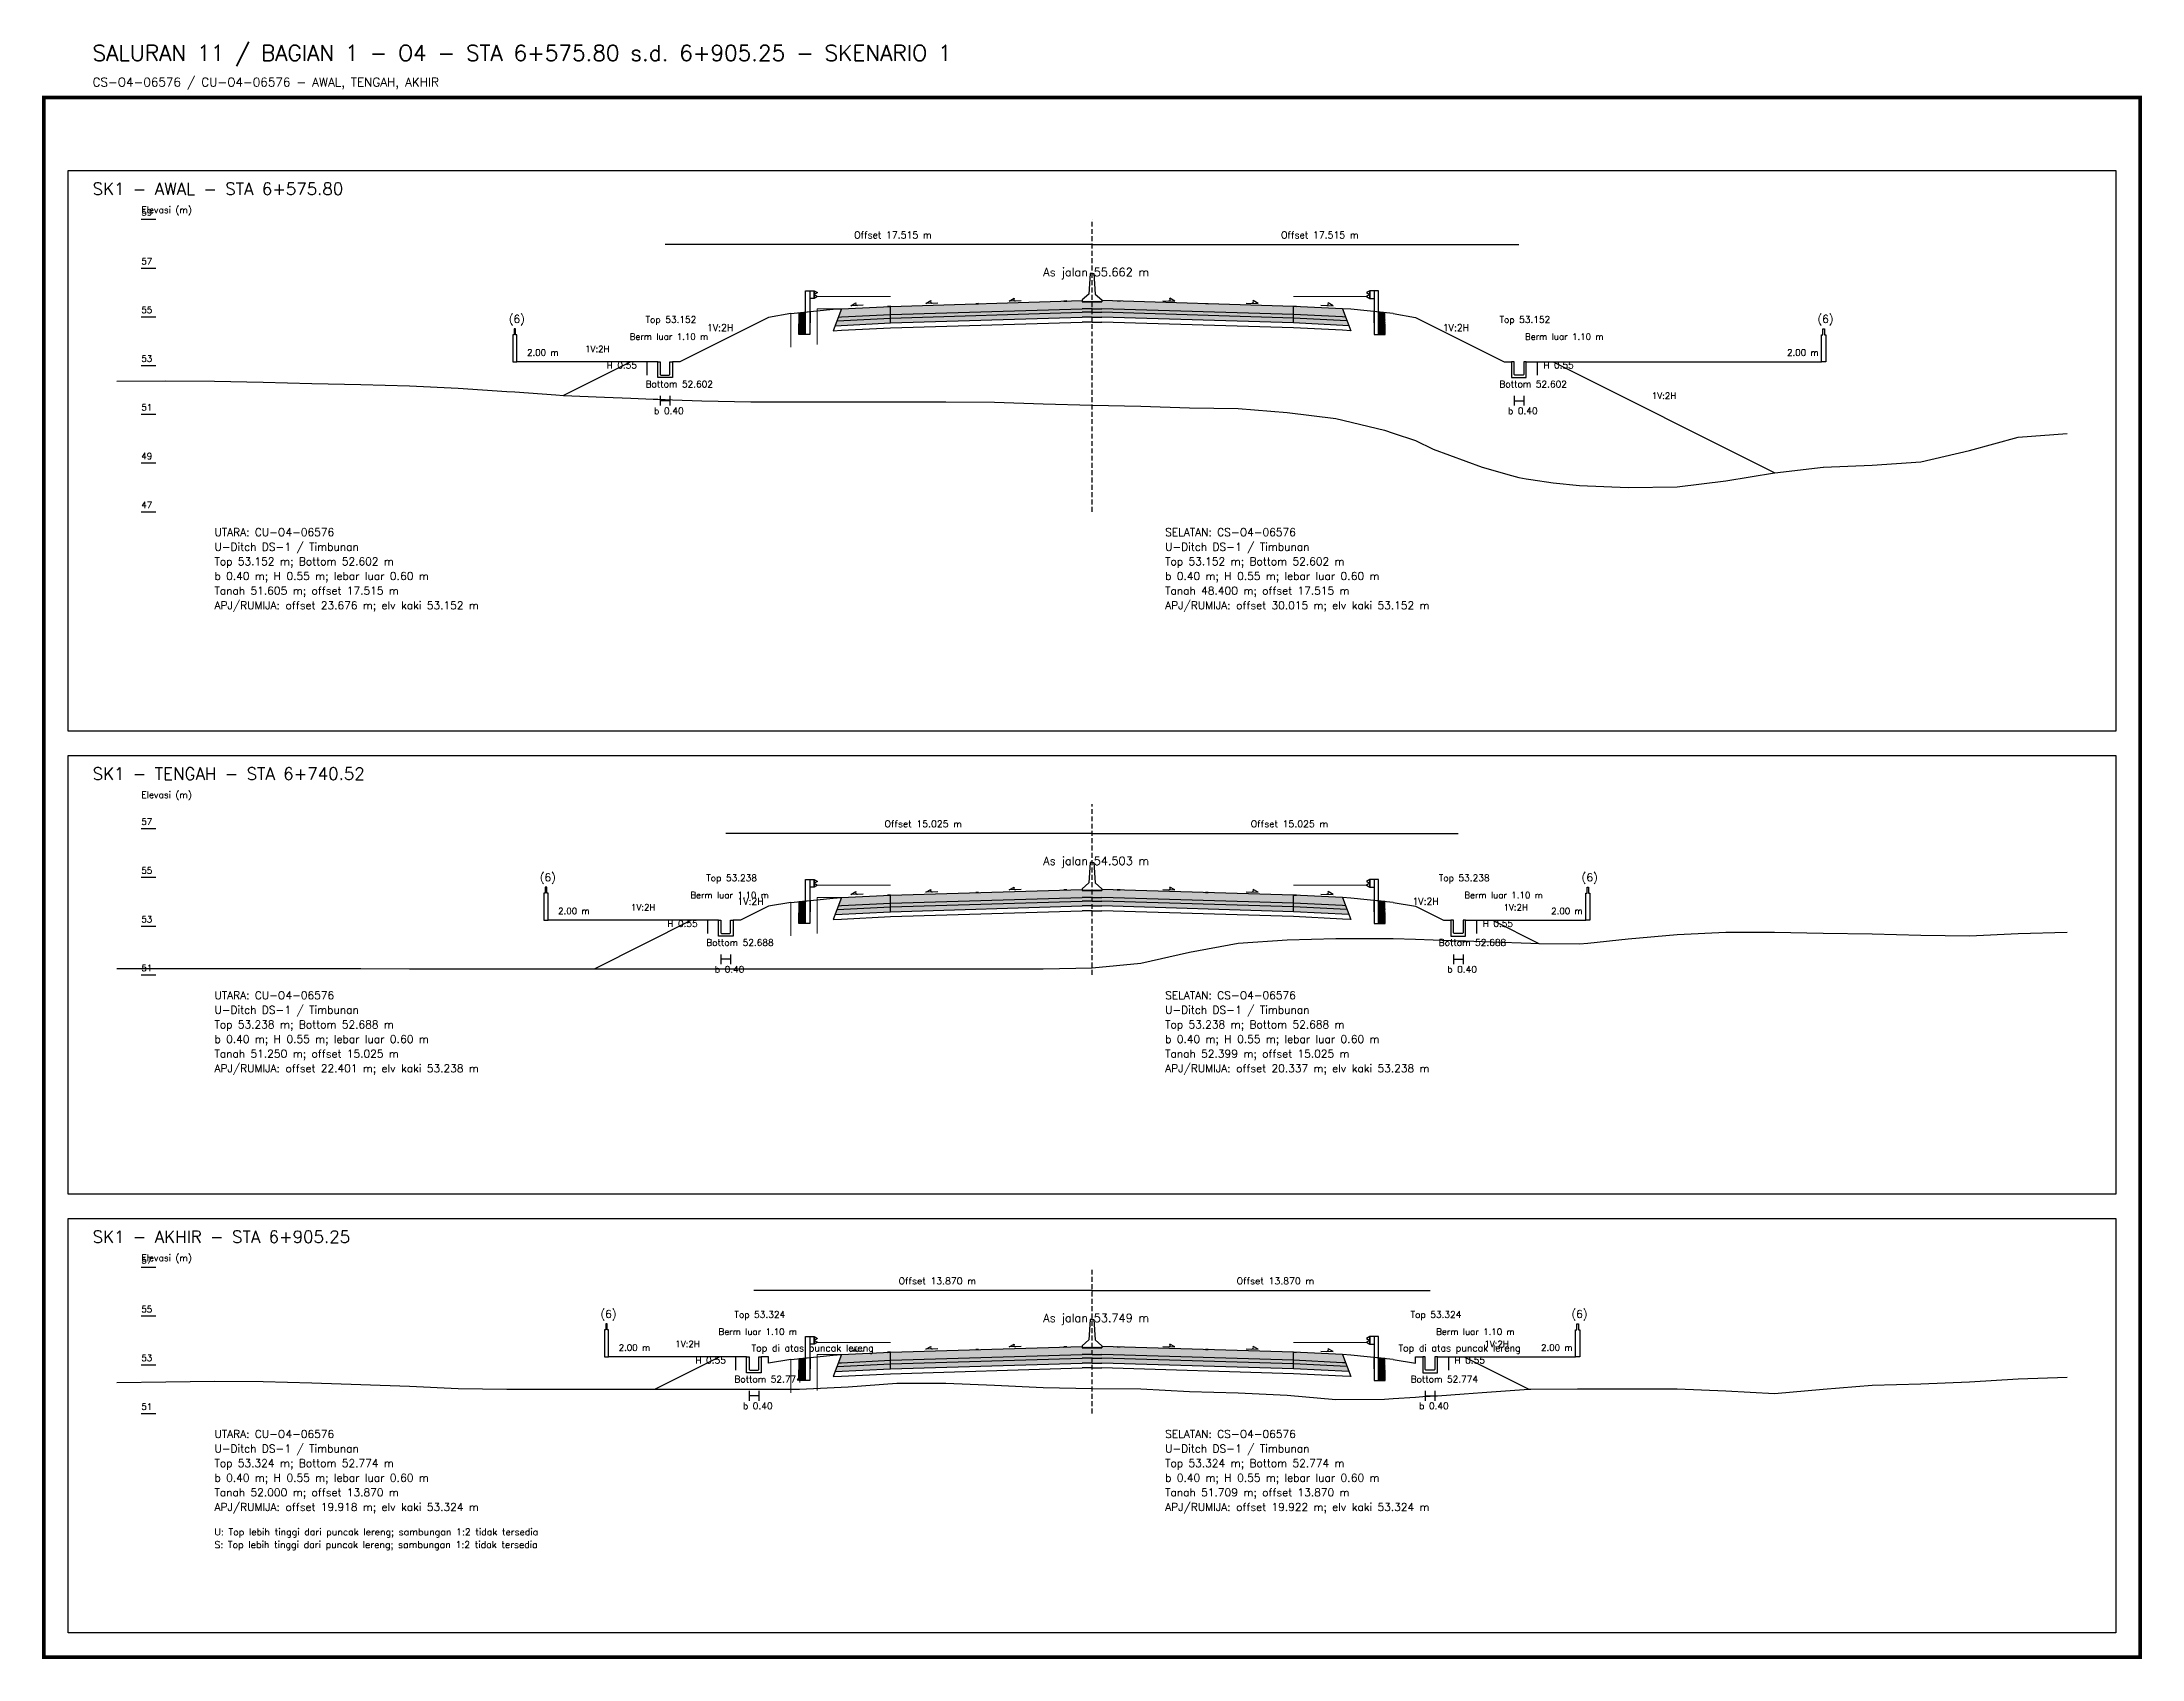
# Model space of a CAD drawing. Header units: metres. Extents: x -24715 to -24517, y 27498 to 30841.
# Drawn here: x -24699 to -24612.9, y 30571.7 to 30638.1 of the extents above; entities that cross this region are included whole.
import ezdxf

# ---------------------------------------------------------------- set-up
doc = ezdxf.new("R2010")
doc.units = ezdxf.units.M
doc.linetypes.add('PS_DASH', pattern=[0.3, 0.2, -0.1])
for name, color, linetype, lineweight in [('Dimensi', 230, 'Continuous', 20), ('GRS-ARSIR (HATCH)', 8, 'Continuous', 9), ('Guardrail', 20, 'Continuous', 30), ('HATCH - Beton ramping', 210, 'Continuous', 9), ('HATCH - LFA', 30, 'Continuous', 9), ('HATCH - Pavement', 50, 'Continuous', 9), ('Marka', 20, 'Continuous', 30), ('POT_ALL_GROUP', 2, 'Continuous', 70)]:
    doc.layers.add(name, color=color, linetype=linetype, lineweight=lineweight)
for name, color, linetype in [('POT_ALL_APJ', 2, 'Continuous'), ('POT_ALL_BORDER', 8, 'Continuous'), ('POT_ALL_CHANNEL1', 200, 'Continuous'), ('POT_ALL_DIM', 7, 'Continuous'), ('POT_ALL_GROUND', 1, 'Continuous'), ('POT_ALL_GUIDE', 8, 'Continuous'), ('POT_ALL_NOTE', 30, 'Continuous'), ('POT_ALL_ROAD', 4, 'Continuous')]:
    doc.layers.add(name, color=color, linetype=linetype)
doc.styles.get("Standard").update_dxf_attribs({"font": 'simplex.shx'})

msp = doc.modelspace()

# ---------------------------------------------------------------- texts
at = {"layer": 'POT_ALL_APJ'}
for s, height, p in [('(6)', 0.32, (-24679.86115, 30626.57382)), ('(6)', 0.32, (-24626.17051, 30626.57382)), ('2.00 m', 0.26, (-24679.11115, 30625.22382)), ('2.00 m', 0.26, (-24627.42051, 30625.22382)), ('(6)', 0.32, (-24678.58686, 30603.65982)), ('(6)', 0.32, (-24635.84837, 30603.65982)), ('2.00 m', 0.26, (-24677.83686, 30602.30982)), ('2.00 m', 0.26, (-24637.09837, 30602.30982)), ('(6)', 0.32, (-24676.10362, 30585.74582)), ('(6)', 0.32, (-24636.26374, 30585.74582)), ('2.00 m', 0.26, (-24675.35362, 30584.39582)), ('2.00 m', 0.26, (-24637.51374, 30584.39582))]:
    msp.add_text(s, height=height, dxfattribs=at).set_placement(p)
at = {"layer": 'POT_ALL_CHANNEL1'}
for s, height, p in [('Top 53.152', 0.27, (-24674.25029, 30626.57382)), ('Top 53.152', 0.27, (-24639.22097, 30626.57382)), ('Bottom 52.602', 0.27, (-24674.25029, 30623.92382)), ('Bottom 52.602', 0.27, (-24639.22097, 30623.92382)), ('UTARA: CU-O4-06576', 0.32, (-24691.93563, 30617.82182)), ('SELATAN: CS-O4-06576', 0.32, (-24652.93563, 30617.82182)), ('Top 53.238', 0.27, (-24671.76091, 30603.65982)), ('Top 53.238', 0.27, (-24641.71035, 30603.65982)), ('Bottom 52.688', 0.27, (-24671.76091, 30601.00982)), ('Bottom 52.688', 0.27, (-24641.71035, 30601.00982)), ('UTARA: CU-O4-06576', 0.32, (-24691.93563, 30598.82182)), ('SELATAN: CS-O4-06576', 0.32, (-24652.93563, 30598.82182)), ('Top 53.324', 0.27, (-24670.60555, 30585.74582)), ('Top 53.324', 0.27, (-24642.86571, 30585.74582)), ('Bottom 52.774', 0.27, (-24670.60555, 30583.09582)), ('Bottom 52.774', 0.27, (-24642.86571, 30583.09582)), ('UTARA: CU-O4-06576', 0.32, (-24691.93563, 30580.82182)), ('SELATAN: CS-O4-06576', 0.32, (-24652.93563, 30580.82182))]:
    msp.add_text(s, height=height, dxfattribs=at).set_placement(p)
at = {"layer": 'POT_ALL_DIM'}
for s, height, p in [('SK1 - AWAL - STA 6+575.80', 0.5, (-24696.93563, 30631.82182)), ('59', 0.26, (-24694.93563, 30630.97182)), ('Elevasi (m)', 0.27, (-24694.93563, 30631.07182)), ('Offset 17.515 m', 0.28, (-24665.69296, 30630.03351)), ('Offset 17.515 m', 0.28, (-24648.1783, 30630.03351)), ('57', 0.26, (-24694.93563, 30628.97182)), ('As jalan 55.662 m', 0.34, (-24657.93563, 30628.48351)), ('55', 0.26, (-24694.93563, 30626.97182)), ('1V:2H', 0.28, (-24671.72792, 30626.235)), ('1V:2H', 0.28, (-24641.54334, 30626.235)), ('1V:2H', 0.26, (-24676.73072, 30625.37382)), ('Berm luar 1.10 m', 0.26, (-24674.90029, 30625.87382)), ('Berm luar 1.10 m', 0.26, (-24638.17097, 30625.87382)), ('53', 0.26, (-24694.93563, 30624.97182)), ('H 0.55', 0.27, (-24675.85029, 30624.69882)), ('H 0.55', 0.27, (-24637.42097, 30624.69882)), ('51', 0.26, (-24694.93563, 30622.97182)), ('b 0.40', 0.27, (-24673.90029, 30622.82382)), ('b 0.40', 0.27, (-24638.87097, 30622.82382)), ('1V:2H', 0.26, (-24632.97074, 30623.44873)), ('49', 0.26, (-24694.93563, 30620.97182)), ('47', 0.26, (-24694.93563, 30618.97182)), ('Top 53.152 m; Bottom 52.602 m', 0.32, (-24691.93563, 30616.62182)), ('U-Ditch DS-1 / Timbunan', 0.32, (-24691.93563, 30617.22182)), ('Top 53.152 m; Bottom 52.602 m', 0.32, (-24652.93563, 30616.62182)), ('U-Ditch DS-1 / Timbunan', 0.32, (-24652.93563, 30617.22182)), ('b 0.40 m; H 0.55 m; lebar luar 0.60 m', 0.32, (-24691.93563, 30616.02182)), ('b 0.40 m; H 0.55 m; lebar luar 0.60 m', 0.32, (-24652.93563, 30616.02182)), ('Tanah 51.605 m; offset 17.515 m', 0.32, (-24691.93563, 30615.42182)), ('APJ/RUMIJA: offset 23.676 m; elv kaki 53.152 m', 0.32, (-24691.93563, 30614.82182)), ('Tanah 48.400 m; offset 17.515 m', 0.32, (-24652.93563, 30615.42182)), ('APJ/RUMIJA: offset 30.015 m; elv kaki 53.152 m', 0.32, (-24652.93563, 30614.82182)), ('SK1 - TENGAH - STA 6+740.52', 0.5, (-24696.93563, 30607.82182)), ('Elevasi (m)', 0.27, (-24694.93563, 30607.07182)), ('57', 0.26, (-24694.93563, 30605.97182)), ('Offset 15.025 m', 0.28, (-24664.44827, 30605.87482)), ('Offset 15.025 m', 0.28, (-24649.42299, 30605.87482)), ('55', 0.26, (-24694.93563, 30603.97182)), ('As jalan 54.503 m', 0.34, (-24657.93563, 30604.32482)), ('Berm luar 1.10 m', 0.26, (-24672.41091, 30602.95982)), ('Berm luar 1.10 m', 0.26, (-24640.66035, 30602.95982)), ('53', 0.26, (-24694.93563, 30601.97182)), ('1V:2H', 0.26, (-24674.84888, 30602.45982)), ('1V:2H', 0.28, (-24670.48323, 30602.69866)), ('1V:2H', 0.28, (-24642.78803, 30602.69866)), ('1V:2H', 0.26, (-24639.05436, 30602.45982)), ('H 0.55', 0.27, (-24673.36091, 30601.78482)), ('H 0.55', 0.27, (-24639.91035, 30601.78482)), ('51', 0.26, (-24694.93563, 30599.97182)), ('b 0.40', 0.27, (-24671.41091, 30599.90982)), ('b 0.40', 0.27, (-24641.36035, 30599.90982)), ('Top 53.238 m; Bottom 52.688 m', 0.32, (-24691.93563, 30597.62182)), ('U-Ditch DS-1 / Timbunan', 0.32, (-24691.93563, 30598.22182)), ('Top 53.238 m; Bottom 52.688 m', 0.32, (-24652.93563, 30597.62182)), ('U-Ditch DS-1 / Timbunan', 0.32, (-24652.93563, 30598.22182)), ('b 0.40 m; H 0.55 m; lebar luar 0.60 m', 0.32, (-24691.93563, 30597.02182)), ('b 0.40 m; H 0.55 m; lebar luar 0.60 m', 0.32, (-24652.93563, 30597.02182)), ('Tanah 51.250 m; offset 15.025 m', 0.32, (-24691.93563, 30596.42182)), ('APJ/RUMIJA: offset 22.401 m; elv kaki 53.238 m', 0.32, (-24691.93563, 30595.82182)), ('Tanah 52.399 m; offset 15.025 m', 0.32, (-24652.93563, 30596.42182)), ('APJ/RUMIJA: offset 20.337 m; elv kaki 53.238 m', 0.32, (-24652.93563, 30595.82182)), ('SK1 - AKHIR - STA 6+905.25', 0.5, (-24696.93563, 30588.82182)), ('57', 0.26, (-24694.93563, 30587.97182)), ('Elevasi (m)', 0.27, (-24694.93563, 30588.07182)), ('Offset 13.870 m', 0.28, (-24663.87059, 30587.12077)), ('Offset 13.870 m', 0.28, (-24650.00067, 30587.12077)), ('55', 0.26, (-24694.93563, 30585.97182)), ('As jalan 53.749 m', 0.34, (-24657.93563, 30585.57077)), ('Berm luar 1.10 m', 0.26, (-24671.25555, 30585.04582)), ('Berm luar 1.10 m', 0.26, (-24641.81571, 30585.04582)), ('53', 0.26, (-24694.93563, 30583.97182)), ('1V:2H', 0.26, (-24673.02958, 30584.54582)), ('H 0.55', 0.27, (-24672.20555, 30583.87082)), ('H 0.55', 0.27, (-24641.06571, 30583.87082)), ('1V:2H', 0.26, (-24639.83973, 30584.54582)), ('51', 0.26, (-24694.93563, 30581.97182)), ('b 0.40', 0.27, (-24670.25555, 30581.99582)), ('b 0.40', 0.27, (-24642.51571, 30581.99582)), ('Top 53.324 m; Bottom 52.774 m', 0.32, (-24691.93563, 30579.62182)), ('U-Ditch DS-1 / Timbunan', 0.32, (-24691.93563, 30580.22182)), ('Top 53.324 m; Bottom 52.774 m', 0.32, (-24652.93563, 30579.62182)), ('U-Ditch DS-1 / Timbunan', 0.32, (-24652.93563, 30580.22182)), ('b 0.40 m; H 0.55 m; lebar luar 0.60 m', 0.32, (-24691.93563, 30579.02182)), ('b 0.40 m; H 0.55 m; lebar luar 0.60 m', 0.32, (-24652.93563, 30579.02182)), ('Tanah 52.000 m; offset 13.870 m', 0.32, (-24691.93563, 30578.42182)), ('APJ/RUMIJA: offset 19.918 m; elv kaki 53.324 m', 0.32, (-24691.93563, 30577.82182)), ('Tanah 51.709 m; offset 13.870 m', 0.32, (-24652.93563, 30578.42182)), ('APJ/RUMIJA: offset 19.922 m; elv kaki 53.324 m', 0.32, (-24652.93563, 30577.82182))]:
    msp.add_text(s, height=height, dxfattribs=at).set_placement(p)
at = {"layer": 'POT_ALL_GROUP', "lineweight": 0}
for s, height, p in [('SALURAN 11 / BAGIAN 1 - O4 - STA 6+575.80 s.d. 6+905.25 - SKENARIO 1', 0.65, (-24696.93563, 30637.32182)), ('CS-O4-06576 / CU-O4-06576 - AWAL, TENGAH, AKHIR', 0.36, (-24696.93563, 30636.27182))]:
    msp.add_text(s, height=height, dxfattribs=at).set_placement(p)
at = {"layer": 'POT_ALL_NOTE'}
for s, p in [('Top di atas puncak lereng', (-24669.90555, 30584.36463)), ('Top di atas puncak lereng', (-24643.36571, 30584.36463)), ('S: Top lebih tinggi dari puncak lereng; sambungan 1:2 tidak tersedia', (-24691.93563, 30576.30182)), ('U: Top lebih tinggi dari puncak lereng; sambungan 1:2 tidak tersedia', (-24691.93563, 30576.82182))]:
    msp.add_text(s, height=0.28, dxfattribs=at).set_placement(p)

# ---------------------------------------------------------------- blocks, each defined once
blk = doc.blocks.new('JALAN_ASLI_TIPIKAL_2OKT_METER')
at = {"layer": 'Guardrail', "lineweight": 9}
h = blk.add_hatch(dxfattribs=at)
h.set_pattern_fill('JIS_LC_20', color=256, scale=0.002)
h.set_pattern_definition([(45, (-29.65569, -21.99233), (-0.02828427, 0.02828427), []), (45, (-29.65489, -21.99233), (-0.02828427, 0.02828427), [])])
h.paths.add_polyline_path([(-12.025, -1.394), (-11.753, -1.394), (-11.753, -0.471), (-12.018, -0.498)])
h = blk.add_hatch(dxfattribs=at)
h.set_pattern_fill('JIS_LC_20', color=256, scale=0.002)
h.set_pattern_definition([(45, (-29.40569, -21.99233), (-0.02828427, 0.02828427), []), (45, (-29.40489, -21.99233), (-0.02828427, 0.02828427), [])])
h.paths.add_polyline_path([(12.018, -0.498), (11.753, -0.471), (11.753, -1.394), (12.025, -1.394)])
at = {"layer": 'HATCH - Beton ramping'}
h = blk.add_hatch(dxfattribs=at)
h.set_pattern_fill('AR-CONC', color=256, scale=0.0005)
h.set_pattern_definition([(50, (-28.949556, -21.99233), (0.09109233, -0.00796954), [0.009525, -0.104775]), (355, (-28.94956, -21.99233), (-0.0176217, 0.09552842), [0.00762, -0.0838203]), (100.45144, (-28.941965, -21.992995), (0.07347062, 0.08755888), [0.008095, -0.08904512]), (46.1842, (-28.94956, -21.96693), (0.13553952, -0.02102116), [0.0142875, -0.1571625]), (96.63556, (-28.93826, -21.96868), (0.11870207, 0.12371306), [0.0121425, -0.1335678]), (351.18415, (-28.94956, -21.96693), (0.11870207, 0.12371306), [0.01143, -0.12572987]), (21, (-28.936856, -21.97328), (0.0758072, -0.0511326), [0.009525, -0.104775]), (326, (-28.93686, -21.97328), (0.03090101, 0.09209398), [0.00762, -0.08382]), (71.45144, (-28.93054, -21.97754), (0.1067082, 0.04096138), [0.008095, -0.08904497]), (37.5, (-28.949556, -21.99233), (0.001544302, 0.04227752), [0, -0.082804, 0, -0.08509, 0, -0.0841375]), (7.5, (-28.949556, -21.99233), (0.03340983, 0.05009029), [0, -0.048514, 0, -0.080899, 0, -0.0320675]), (327.5, (-28.977877, -21.99233), (0.067795298, -0.002864372), [0, -0.03175, 0, -0.09906, 0, -0.131445]), (317.5, (-28.990577, -21.99233), (0.07406459, 0.01271325), [0, -0.041275, 0, -0.065786, 0, -0.093345])])
h.paths.add_polyline_path([(-8.27, -0.566), (-10.401, -0.666), (-10.461, -0.826), (-8.27, -0.716)])
h.paths.add_polyline_path([(-0.4, -0.48), (0, -0.48), (0, -0.33), (-0.4, -0.33), (-8.27, -0.566), (-8.27, -0.716)])
h = blk.add_hatch(dxfattribs=at)
h.set_pattern_fill('AR-CONC', color=256, scale=0.0005)
h.set_pattern_definition([(50, (-28.699556, -21.99233), (0.09109233, -0.00796954), [0.009525, -0.104775]), (355, (-28.69956, -21.99233), (-0.01762171, 0.09552842), [0.00762, -0.0838203]), (100.45144, (-28.691965, -21.992995), (0.07347062, 0.08755888), [0.008095, -0.08904512]), (46.1842, (-28.69956, -21.96693), (0.13553952, -0.02102116), [0.0142875, -0.1571625]), (96.63556, (-28.68826, -21.96868), (0.11870207, 0.12371306), [0.0121425, -0.1335678]), (351.18415, (-28.69956, -21.96693), (0.11870207, 0.12371306), [0.01143, -0.12572987]), (21, (-28.686856, -21.97328), (0.0758072, -0.0511326), [0.009525, -0.104775]), (326, (-28.68686, -21.97328), (0.03090101, 0.09209398), [0.00762, -0.08382]), (71.45144, (-28.68054, -21.97754), (0.10670821, 0.04096138), [0.008095, -0.08904497]), (37.5, (-28.699556, -21.99233), (0.001544302, 0.04227752), [0, -0.082804, 0, -0.08509, 0, -0.0841375]), (7.5, (-28.699556, -21.99233), (0.03340983, 0.050090287), [0, -0.048514, 0, -0.080899, 0, -0.0320675]), (327.5, (-28.727877, -21.99233), (0.067795298, -0.002864372), [0, -0.03175, 0, -0.09906, 0, -0.131445]), (317.5, (-28.740577, -21.99233), (0.07406459, 0.012713246), [0, -0.041275, 0, -0.065786, 0, -0.093345])])
h.paths.add_polyline_path([(8.27, -0.566), (10.401, -0.666), (10.461, -0.826), (8.27, -0.716)])
h.paths.add_polyline_path([(0.4, -0.48), (0, -0.48), (0, -0.33), (0.4, -0.33), (8.27, -0.566), (8.27, -0.716)])
at = {"layer": 'HATCH - LFA'}
h = blk.add_hatch(dxfattribs=at)
h.set_pattern_fill('GRAVEL', color=256, scale=0.0075)
h.set_pattern_definition([(228.012788, (-28.812396, -21.801831), (-1.524, -1.7145), [0.0256291, -2.5372863]), (184.96974, (-28.829541, -21.820881), (2.2859999991, 0.1905000109), [0.04398035, -4.3540537]), (132.510447, (-28.873356, -21.824691), (1.9050000008, -2.0954999993), [0.0310111, -3.0701042]), (267.27369, (-28.947651, -21.872316), (0.1905000004, 3.81), [0.0400503, -3.9649828]), (292.833654, (-28.949556, -21.912321), (-0.9525, 2.286), [0.0392725, -3.8879856]), (357.27369, (-28.934316, -21.948516), (-3.81, 0.1905000004), [0.0400503, -3.9649828]), (37.69424, (-28.894311, -21.950421), (-2.4764999999, -1.9050000001), [0.0529645, -5.24348365]), (72.255328, (-28.852401, -21.918036), (1.3335000004, 4.1909999999), [0.050004, -4.95039425]), (121.429566, (-28.837161, -21.870411), (-1.5240000002, 2.4764999999), [0.040186, -3.9784159]), (175.23636, (-28.858116, -21.836121), (2.0955, -0.1905), [0.0458785, -2.2480453]), (222.397438, (-28.903836, -21.832311), (-2.2859999999, -2.0955000001), [0.05933084, -5.8737579]), (138.814075, (-28.759056, -21.874221), (-1.3335, 1.143), [0.0202503, -2.0047924]), (171.469234, (-28.774296, -21.860886), (2.4765, -0.3809999996), [0.03852615, -3.8140979]), (225, (-28.8124, -21.85517), (0, -0.1905), [0.0269407, -0.242467]), (203.19859, (-28.82573, -21.832311), (0.9525, 0.381), [0.0145081, -1.4362967]), (291.80141, (-28.839066, -21.838026), (-0.1905, 0.5715), [0.0205174, -1.0053565]), (30.96376, (-28.831446, -21.857076), (0.5715, 0.381), [0.033324, -1.0774724]), (161.56505, (-28.80287, -21.83993), (0.381, -0.1905), [0.0240965, -0.5783174]), (16.38954, (-28.949556, -21.838026), (1.905, 0.5715), [0.0337566, -3.341912]), (70.346176, (-28.917171, -21.828501), (-0.762, -2.0955), [0.0283199, -2.8036662]), (293.19859, (-28.80287, -21.801831), (-0.381, 0.9525), [0.029016, -1.4217888]), (343.61046, (-28.791441, -21.828501), (-1.905, 0.5715), [0.0337566, -3.341912]), (339.443955, (-28.949556, -21.956136), (-0.9525, 0.381), [0.0325526, -1.5950801]), (294.77514, (-28.919076, -21.967566), (-0.952500001, 2.0954999995), [0.0272754, -2.7002695]), (66.80141, (-28.800966, -21.992331), (0.381, 0.9525), [0.029016, -1.4217888]), (17.354025, (-28.789536, -21.965661), (-2.4765, -0.762), [0.0319337, -3.1614282]), (69.443955, (-28.89431, -21.992331), (-0.381, -0.9525), [0.0162763, -1.6113564]), (101.30993, (-28.812396, -21.99233), (-0.1905, 0.762), [0.0097136, -0.9616496]), (165.96376, (-28.8143, -21.982806), (0.5715, -0.1905), [0.0392725, -0.7461791]), (186.009006, (-28.852401, -21.973281), (1.905, 0.1905), [0.036395, -3.6031024]), (303.69007, (-28.831446, -21.87422), (-0.1905, 0.381), [0.0274743, -0.6593832]), (353.157227, (-28.816206, -21.897081), (3.2385, -0.3809999998), [0.0479668, -4.7487007]), (60.945396, (-28.76858, -21.902796), (-0.762, -1.3335), [0.0196131, -1.9417044]), (90, (-28.75906, -21.88565), (-0.1905, 0.1905), [0.01143, -0.17907]), (120.256437, (-28.856211, -21.967566), (0.762, -1.3335), [0.026465, -2.6200456]), (48.012787, (-28.869546, -21.944706), (1.524, 1.7145), [0.0512582, -2.5116572]), (0, (-28.83526, -21.9066), (0.1905, 0.1905), [0.04953, -0.14097]), (325.304846, (-28.785726, -21.906606), (1.9050000007, -1.333499999), [0.0301207, -2.9819488]), (254.0546, (-28.76096, -21.92375), (-0.1905, -0.762), [0.0277372, -1.3591238]), (207.645975, (-28.768581, -21.950421), (-3.6195000001, -1.9049999997), [0.0451609, -4.4709348]), (175.426079, (-28.808586, -21.971376), (-2.4765, 0.1905), [0.0477772, -4.7299385])])
h.paths.add_polyline_path([(-8.27, -0.716), (-10.461, -0.826), (-10.54, -1.03), (-8.27, -0.916)])
h.paths.add_polyline_path([(-0.4, -0.68), (0, -0.68), (0, -0.48), (-0.4, -0.48), (-8.27, -0.716), (-8.27, -0.916)])
h = blk.add_hatch(dxfattribs=at)
h.set_pattern_fill('GRAVEL', color=256, scale=0.0075)
h.set_pattern_definition([(228.012788, (-28.562396, -21.801831), (-1.524, -1.7145), [0.0256291, -2.5372863]), (184.96974, (-28.579541, -21.820881), (2.2859999991, 0.1905000109), [0.04398035, -4.3540537]), (132.510447, (-28.623356, -21.824691), (1.9050000008, -2.0954999993), [0.0310111, -3.0701042]), (267.27369, (-28.697651, -21.872316), (0.1905000004, 3.81), [0.04005034, -3.9649828]), (292.833654, (-28.699556, -21.912321), (-0.9525, 2.286), [0.0392725, -3.8879856]), (357.27369, (-28.684316, -21.948516), (-3.81, 0.1905000004), [0.04005034, -3.9649828]), (37.69424, (-28.644311, -21.950421), (-2.4764999999, -1.9050000001), [0.0529645, -5.24348365]), (72.255328, (-28.602401, -21.918036), (1.3335000004, 4.1909999999), [0.050004, -4.95039425]), (121.429566, (-28.587161, -21.870411), (-1.5240000002, 2.4764999999), [0.040186, -3.9784159]), (175.23636, (-28.608116, -21.836121), (2.0955, -0.1905000003), [0.0458785, -2.2480453]), (222.397438, (-28.653836, -21.832311), (-2.2859999999, -2.0955000001), [0.05933084, -5.87375794]), (138.814075, (-28.509056, -21.874221), (-1.3335, 1.143), [0.02025034, -2.0047924]), (171.469234, (-28.524296, -21.860886), (2.4765, -0.3809999996), [0.03852615, -3.8140979]), (225, (-28.5624, -21.85517), (0, -0.1905), [0.0269407, -0.242467]), (203.19859, (-28.57573, -21.832311), (0.9525, 0.381), [0.0145081, -1.4362967]), (291.80141, (-28.589066, -21.838026), (-0.1905, 0.5715), [0.0205174, -1.0053565]), (30.96376, (-28.581446, -21.857076), (0.5715, 0.381), [0.033324, -1.0774724]), (161.56505, (-28.55287, -21.83993), (0.381, -0.1905), [0.0240965, -0.57831736]), (16.38954, (-28.699556, -21.838026), (1.905, 0.5715), [0.0337566, -3.341912]), (70.346176, (-28.667171, -21.828501), (-0.762, -2.0955), [0.0283199, -2.8036662]), (293.19859, (-28.55287, -21.801831), (-0.381, 0.9525), [0.029016, -1.4217888]), (343.61046, (-28.541441, -21.828501), (-1.905, 0.5714999999), [0.0337566, -3.341912]), (339.443955, (-28.699556, -21.956136), (-0.9525, 0.381), [0.03255264, -1.5950801]), (294.77514, (-28.669076, -21.967566), (-0.952500001, 2.0954999995), [0.0272754, -2.7002695]), (66.80141, (-28.550966, -21.992331), (0.381, 0.9525), [0.029016, -1.4217888]), (17.354025, (-28.539536, -21.965661), (-2.4765, -0.7620000002), [0.0319337, -3.1614282]), (69.443955, (-28.64431, -21.992331), (-0.381, -0.9525), [0.0162763, -1.6113564]), (101.30993, (-28.562396, -21.99233), (-0.1905, 0.762), [0.0097136, -0.9616496]), (165.96376, (-28.5643, -21.982806), (0.5715, -0.1905), [0.0392725, -0.7461791]), (186.009006, (-28.602401, -21.973281), (1.905, 0.1905), [0.036395, -3.6031024]), (303.69007, (-28.581446, -21.87422), (-0.1905, 0.381), [0.0274743, -0.6593832]), (353.157227, (-28.566206, -21.897081), (3.2385, -0.3809999998), [0.04796676, -4.7487007]), (60.945396, (-28.51858, -21.902796), (-0.762, -1.3335), [0.0196131, -1.9417044]), (90, (-28.50906, -21.88565), (-0.1905, 0.1905), [0.01143, -0.17907]), (120.256437, (-28.606211, -21.967566), (0.762, -1.3335), [0.026465, -2.62004556]), (48.012787, (-28.619546, -21.944706), (1.524, 1.7145), [0.0512582, -2.5116572]), (0, (-28.58526, -21.9066), (0.1905, 0.1905), [0.04953, -0.14097]), (325.304846, (-28.535726, -21.906606), (1.9050000007, -1.333499999), [0.0301207, -2.98194875]), (254.054604, (-28.51096, -21.92375), (-0.1905, -0.762), [0.0277372, -1.35912375]), (207.645975, (-28.518581, -21.950421), (-3.6195000001, -1.9049999997), [0.0451609, -4.4709348]), (175.426079, (-28.558586, -21.971376), (-2.4765, 0.1905), [0.0477772, -4.7299385])])
h.paths.add_polyline_path([(8.27, -0.716), (10.461, -0.826), (10.54, -1.03), (8.27, -0.916)])
h.paths.add_polyline_path([(0.4, -0.68), (0, -0.68), (0, -0.48), (0.4, -0.48), (8.27, -0.716), (8.27, -0.916)])
at = {"layer": 'HATCH - Pavement'}
h = blk.add_hatch(dxfattribs=at)
h.set_pattern_fill('AR-CONC', color=256, scale=0.001)
h.set_pattern_definition([(50, (-89.43046, -52.62889), (0.18218467, -0.01593909), [0.01905, -0.20955]), (355, (-89.43046, -52.6289), (-0.03524342, 0.19105685), [0.01524, -0.1676406]), (100.45144, (-89.41528, -52.63022), (0.14694125, 0.17511775), [0.01619, -0.17809024]), (46.1842, (-89.43046, -52.5781), (0.27107904, -0.04204233), [0.028575, -0.314325]), (96.63556, (-89.40787, -52.5816), (0.23740413, 0.2474261), [0.024285, -0.2671356]), (351.18415, (-89.43046, -52.5781), (0.2374041, 0.2474261), [0.02286, -0.2514597]), (21, (-89.40506, -52.59079), (0.1516144, -0.1022652), [0.01905, -0.20955]), (326, (-89.40506, -52.5908), (0.06180203, 0.18418797), [0.01524, -0.16764]), (71.45144, (-89.39243, -52.59931), (0.21341642, 0.08192277), [0.01619, -0.17808994]), (37.5, (-89.43046, -52.62889), (0.003088603, 0.08455504), [0, -0.165608, 0, -0.17018, 0, -0.168275]), (7.5, (-89.43046, -52.62889), (0.06681966, 0.100180575), [0, -0.097028, 0, -0.161798, 0, -0.064135]), (327.5, (-89.4871, -52.62889), (0.135590595, -0.005728744), [0, -0.0635, 0, -0.19812, 0, -0.26289]), (317.5, (-89.5125, -52.62889), (0.14812918, 0.02542649), [0, -0.08255, 0, -0.131572, 0, -0.18669])])
h.paths.add_polyline_path([(-8.27, -0.236), (-10.27, -0.336), (-10.401, -0.673), (-10.27, -0.666), (-8.27, -0.566)])
h.paths.add_polyline_path([(-0.4, -0.33), (0, -0.33), (0, 0), (-0.4, 0), (-8.27, -0.236), (-8.27, -0.566)])
h = blk.add_hatch(dxfattribs=at)
h.set_pattern_fill('AR-CONC', color=256, scale=0.001)
h.set_pattern_definition([(50, (-89.18046, -52.62889), (0.18218467, -0.01593909), [0.01905, -0.20955]), (355, (-89.18046, -52.6289), (-0.03524342, 0.19105685), [0.01524, -0.16764058]), (100.45144, (-89.16528, -52.63022), (0.14694125, 0.17511775), [0.01619, -0.17809024]), (46.1842, (-89.18046, -52.5781), (0.27107904, -0.04204233), [0.028575, -0.314325]), (96.63556, (-89.15787, -52.5816), (0.23740413, 0.2474261), [0.024285, -0.2671356]), (351.18415, (-89.18046, -52.5781), (0.2374041, 0.2474261), [0.02286, -0.2514597]), (21, (-89.15506, -52.59079), (0.1516144, -0.1022652), [0.01905, -0.20955]), (326, (-89.15506, -52.5908), (0.06180203, 0.18418797), [0.01524, -0.16764]), (71.45144, (-89.14243, -52.59931), (0.21341642, 0.08192277), [0.01619, -0.17808994]), (37.5, (-89.18046, -52.62889), (0.003088603, 0.08455504), [0, -0.165608, 0, -0.17018, 0, -0.168275]), (7.5, (-89.18046, -52.62889), (0.06681966, 0.100180575), [0, -0.097028, 0, -0.161798, 0, -0.064135]), (327.5, (-89.2371, -52.62889), (0.135590595, -0.005728744), [0, -0.0635, 0, -0.19812, 0, -0.26289]), (317.5, (-89.2625, -52.62889), (0.14812918, 0.02542649), [0, -0.08255, 0, -0.131572, 0, -0.18669])])
h.paths.add_polyline_path([(8.27, -0.236), (10.27, -0.336), (10.401, -0.673), (10.27, -0.666), (8.27, -0.566)])
h.paths.add_polyline_path([(0.4, -0.33), (0, -0.33), (0, 0), (0.4, 0), (8.27, -0.236), (8.27, -0.566)])
at = {"layer": 'Marka'}
h = blk.add_hatch(color=256, dxfattribs=at)
h.dxf.hatch_style = 1
h.paths.add_polyline_path([(-8.27, -0.23), (-8.39, -0.236), (-8.39, -0.242), (-8.27, -0.236)])
h.paths.add_polyline_path([(-4.65, -0.122), (-4.77, -0.125), (-4.77, -0.131), (-4.65, -0.128)])
h.paths.add_polyline_path([(-1.03, -0.019), (-1.03, -0.013), (-1.15, -0.017), (-1.15, -0.023)])
h = blk.add_hatch(color=256, dxfattribs=at)
h.dxf.hatch_style = 1
h.paths.add_polyline_path([(8.27, -0.23), (8.39, -0.236), (8.39, -0.242), (8.27, -0.236)])
h.paths.add_polyline_path([(4.65, -0.122), (4.77, -0.125), (4.77, -0.131), (4.65, -0.128)])
h.paths.add_polyline_path([(1.03, -0.019), (1.03, -0.013), (1.15, -0.017), (1.15, -0.023)])
for p, q in [((-8.27, -0.236), (-0.4, 0)), ((8.27, -0.236), (0.4, 0)), ((-12.353, -0.533), (-10.622, -0.354)), ((-10.27, -0.336), (-10.62, -1.234)), ((-10.62, -0.354), (-10.27, -0.336)), ((-10.461, -0.826), (-8.27, -0.716)), ((-10.401, -0.673), (-10.27, -0.666)), ((-10.27, -0.336), (-8.27, -0.236)), ((-10.27, -0.666), (-8.27, -0.566)), ((-8.27, -0.916), (-8.27, -0.236)), ((-8.27, -0.566), (-0.4, -0.33)), ((-8.27, -0.716), (-0.4, -0.48)), ((-8.27, -0.916), (-0.4, -0.68)), ((0, -0.05), (-0.4, -0.05)), ((0, -0.33), (-0.4, -0.33)), ((0, -0.48), (-0.4, -0.48)), ((0, -0.68), (-0.4, -0.68)), ((0, -0.05), (0.4, -0.05)), ((0, -0.33), (0.4, -0.33)), ((0, -0.48), (0.4, -0.48)), ((0, -0.68), (0.4, -0.68)), ((8.27, -0.566), (0.4, -0.33)), ((8.27, -0.716), (0.4, -0.48)), ((8.27, -0.916), (0.4, -0.68)), ((8.27, -0.916), (8.27, -0.236)), ((10.27, -0.336), (8.27, -0.236)), ((10.27, -0.666), (8.27, -0.566)), ((10.461, -0.826), (8.27, -0.716)), ((10.27, -0.336), (10.62, -1.234)), ((10.62, -0.354), (10.27, -0.336)), ((10.401, -0.673), (10.27, -0.666)), ((12.353, -0.533), (10.622, -0.354)), ((-10.62, -1.234), (-10.27, -1.216)), ((-10.54, -1.03), (-8.27, -0.916)), ((-10.27, -1.216), (-8.27, -1.116)), ((-8.27, -1.116), (-0.4, -0.88)), ((0, -0.88), (-0.4, -0.88)), ((0, -0.88), (0.4, -0.88)), ((8.27, -1.116), (0.4, -0.88)), ((10.54, -1.03), (8.27, -0.916)), ((10.27, -1.216), (8.27, -1.116)), ((10.62, -1.234), (10.27, -1.216))]:
    blk.add_line(p, q)
for points in [[(0, 1.11), (-0.075, 1.11), (-0.125, 0.27), (-0.4, 0.03), (-0.4, -0.05), (0, -0.05)], [(0, 1.11), (0.075, 1.11), (0.125, 0.27), (0.4, 0.03), (0.4, -0.05), (0, -0.05)], [(-6.818, -0.116), (-6.616, 0)], [(-3.401, -0.02), (-3.199, 0.096)], [(3.401, -0.02), (3.199, 0.096)], [(6.818, -0.116), (6.616, 0)], [(-9.887, -0.208), (-9.686, -0.092)], [(-9.387, -0.193), (-9.887, -0.208)], [(-6.318, -0.101), (-6.818, -0.116)], [(-2.901, -0.005), (-3.401, -0.02)], [(2.901, -0.005), (3.401, -0.02)], [(6.318, -0.101), (6.818, -0.116)], [(9.387, -0.193), (9.887, -0.208)], [(9.887, -0.208), (9.686, -0.092)]]:
    blk.add_lwpolyline(points)
for centre, start, end in [((-6.556, -0.037), 148.28164, 271.71836), ((-3.139, 0.059), 148.28164, 271.71836), ((3.139, 0.059), 268.28164, 31.71836), ((6.556, -0.037), 268.28164, 31.71836), ((-9.625, -0.129), 148.28164, 271.71836), ((9.625, -0.129), 268.28164, 31.71836)]:
    blk.add_arc(centre, 0.0711, start, end)
at = {"layer": 'Dimensi'}
for p, q in [((-8.27, 0.168), (-11.27, 0.168)), ((8.27, 0.168), (11.27, 0.168))]:
    blk.add_line(p, q, dxfattribs=at)
at = {"layer": 'GRS-ARSIR (HATCH)'}
for p, q in [((-12.353, -0.533), (-12.353, -1.909)), ((-11.27, -0.336), (-11.27, -1.803)), ((-10.27, -0.336), (-11.27, -0.336))]:
    blk.add_line(p, q, dxfattribs=at)
at = {"layer": 'Guardrail'}
for points in [[(-11.753, -1.394), (-11.753, 0.406), (-11.575, 0.406), (-11.575, -1.394), (-11.753, -1.394)], [(-11.575, 0.406), (-11.397, 0.406), (-11.397, 0.094), (-11.575, 0.094)], [(-11.397, 0.25), (-11.397, 0.406), (-11.262, 0.328), (-11.397, 0.25)], [(-11.397, 0.094), (-11.397, 0.25), (-11.262, 0.172), (-11.397, 0.094)], [(11.397, 0.25), (11.397, 0.406), (11.262, 0.328), (11.397, 0.25)], [(11.397, 0.094), (11.397, 0.25), (11.262, 0.172), (11.397, 0.094)], [(11.575, 0.406), (11.397, 0.406), (11.397, 0.094), (11.575, 0.094)], [(11.753, -1.394), (11.753, 0.406), (11.575, 0.406), (11.575, -1.394), (11.753, -1.394)], [(-11.575, -1.394), (-12.025, -1.394), (-12.018, -0.498), (-11.568, -0.453), (-11.575, -1.394)], [(11.575, -1.394), (12.025, -1.394), (12.018, -0.498), (11.568, -0.453), (11.575, -1.394)]]:
    blk.add_lwpolyline(points, dxfattribs=at)
at = {"layer": 'Marka'}
for points in [[(-8.39, -0.242), (-8.27, -0.236), (-8.27, -0.23), (-8.39, -0.236), (-8.39, -0.242)], [(8.39, -0.242), (8.27, -0.236), (8.27, -0.23), (8.39, -0.236), (8.39, -0.242)]]:
    blk.add_lwpolyline(points, dxfattribs=at)
for points in [[(-4.65, -0.122), (-4.77, -0.125), (-4.77, -0.131), (-4.65, -0.128)], [(-1.03, -0.013), (-1.15, -0.017), (-1.15, -0.023), (-1.03, -0.019)], [(1.03, -0.013), (1.15, -0.017), (1.15, -0.023), (1.03, -0.019)], [(4.65, -0.122), (4.77, -0.125), (4.77, -0.131), (4.65, -0.128)]]:
    blk.add_lwpolyline(points, close=True, dxfattribs=at)

# ---------------------------------------------------------------- linework, layer by layer
at = {"layer": 'POT_ALL_APJ', "linetype": 'Continuous'}
for points in [[(-24679.69615, 30626.07823), (-24679.69615, 30624.97382), (-24679.52615, 30624.97382), (-24679.52615, 30626.07823), (-24679.58115, 30626.07823), (-24679.58115, 30626.32823), (-24679.61115, 30626.32823), (-24679.64115, 30626.32823), (-24679.64115, 30626.07823), (-24679.69615, 30626.07823)], [(-24625.83551, 30626.07823), (-24625.83551, 30624.97382), (-24626.00551, 30624.97382), (-24626.00551, 30626.07823), (-24625.95051, 30626.07823), (-24625.95051, 30626.32823), (-24625.92051, 30626.32823), (-24625.89051, 30626.32823), (-24625.89051, 30626.07823), (-24625.83551, 30626.07823)], [(-24674.85029, 30624.97382), (-24679.52615, 30624.97382)], [(-24637.02097, 30624.97382), (-24626.00551, 30624.97382)], [(-24678.42186, 30603.16423), (-24678.42186, 30602.05982), (-24678.25186, 30602.05982), (-24678.25186, 30603.16423), (-24678.30686, 30603.16423), (-24678.30686, 30603.41423), (-24678.33686, 30603.41423), (-24678.36686, 30603.41423), (-24678.36686, 30603.16423), (-24678.42186, 30603.16423)], [(-24635.51337, 30603.16423), (-24635.51337, 30602.05982), (-24635.68337, 30602.05982), (-24635.68337, 30603.16423), (-24635.62837, 30603.16423), (-24635.62837, 30603.41423), (-24635.59837, 30603.41423), (-24635.56837, 30603.41423), (-24635.56837, 30603.16423), (-24635.51337, 30603.16423)], [(-24672.36091, 30602.05982), (-24678.25186, 30602.05982)], [(-24639.51035, 30602.05982), (-24635.68337, 30602.05982)], [(-24675.93862, 30585.25023), (-24675.93862, 30584.14582), (-24675.76862, 30584.14582), (-24675.76862, 30585.25023), (-24675.82362, 30585.25023), (-24675.82362, 30585.50023), (-24675.85362, 30585.50023), (-24675.88362, 30585.50023), (-24675.88362, 30585.25023), (-24675.93862, 30585.25023)], [(-24635.92874, 30585.25023), (-24635.92874, 30584.14582), (-24636.09874, 30584.14582), (-24636.09874, 30585.25023), (-24636.04374, 30585.25023), (-24636.04374, 30585.50023), (-24636.01374, 30585.50023), (-24635.98374, 30585.50023), (-24635.98374, 30585.25023), (-24635.92874, 30585.25023)], [(-24671.20555, 30584.14582), (-24675.76862, 30584.14582)], [(-24640.66571, 30584.14582), (-24636.09874, 30584.14582)]]:
    msp.add_lwpolyline(points, dxfattribs=at)
at = {"layer": 'POT_ALL_BORDER', "linetype": 'Continuous'}
for points in [[(-24697.93563, 30632.82182), (-24613.93563, 30632.82182), (-24613.93563, 30609.82182), (-24697.93563, 30609.82182), (-24697.93563, 30632.82182)], [(-24697.93563, 30608.82182), (-24613.93563, 30608.82182), (-24613.93563, 30590.82182), (-24697.93563, 30590.82182), (-24697.93563, 30608.82182)], [(-24697.93563, 30589.82182), (-24613.93563, 30589.82182), (-24613.93563, 30572.82182), (-24697.93563, 30572.82182), (-24697.93563, 30589.82182)]]:
    msp.add_lwpolyline(points, dxfattribs=at)
at = {"layer": 'POT_ALL_CHANNEL1', "linetype": 'Continuous'}
for points in [[(-24673.25029, 30624.97382), (-24673.15029, 30624.97382), (-24673.15029, 30624.32382), (-24673.75029, 30624.32382), (-24673.75029, 30624.97382), (-24673.65029, 30624.97382), (-24673.65029, 30624.45382), (-24673.62029, 30624.42382), (-24673.28029, 30624.42382), (-24673.25029, 30624.45382), (-24673.25029, 30624.97382)], [(-24638.62097, 30624.97382), (-24638.72097, 30624.97382), (-24638.72097, 30624.32382), (-24638.12097, 30624.32382), (-24638.12097, 30624.97382), (-24638.22097, 30624.97382), (-24638.22097, 30624.45382), (-24638.25097, 30624.42382), (-24638.59097, 30624.42382), (-24638.62097, 30624.45382), (-24638.62097, 30624.97382)], [(-24670.76091, 30602.05982), (-24670.66091, 30602.05982), (-24670.66091, 30601.40982), (-24671.26091, 30601.40982), (-24671.26091, 30602.05982), (-24671.16091, 30602.05982), (-24671.16091, 30601.53982), (-24671.13091, 30601.50982), (-24670.79091, 30601.50982), (-24670.76091, 30601.53982), (-24670.76091, 30602.05982)], [(-24641.11035, 30602.05982), (-24641.21035, 30602.05982), (-24641.21035, 30601.40982), (-24640.61035, 30601.40982), (-24640.61035, 30602.05982), (-24640.71035, 30602.05982), (-24640.71035, 30601.53982), (-24640.74035, 30601.50982), (-24641.08035, 30601.50982), (-24641.11035, 30601.53982), (-24641.11035, 30602.05982)], [(-24669.60555, 30584.14582), (-24669.50555, 30584.14582), (-24669.50555, 30583.49582), (-24670.10555, 30583.49582), (-24670.10555, 30584.14582), (-24670.00555, 30584.14582), (-24670.00555, 30583.62582), (-24669.97555, 30583.59582), (-24669.63555, 30583.59582), (-24669.60555, 30583.62582), (-24669.60555, 30584.14582)], [(-24642.26571, 30584.14582), (-24642.36571, 30584.14582), (-24642.36571, 30583.49582), (-24641.76571, 30583.49582), (-24641.76571, 30584.14582), (-24641.86571, 30584.14582), (-24641.86571, 30583.62582), (-24641.89571, 30583.59582), (-24642.23571, 30583.59582), (-24642.26571, 30583.62582), (-24642.26571, 30584.14582)]]:
    msp.add_lwpolyline(points, dxfattribs=at)
at = {"layer": 'POT_ALL_DIM', "linetype": 'Continuous'}
for points in [[(-24655.93563, 30629.78351), (-24673.45029, 30629.78351)], [(-24655.93563, 30629.78351), (-24638.42097, 30629.78351)], [(-24674.20029, 30624.97382), (-24674.20029, 30624.42382)], [(-24637.67097, 30624.97382), (-24637.67097, 30624.42382)], [(-24673.65029, 30623.57382), (-24673.65029, 30623.17382)], [(-24673.25029, 30623.37382), (-24673.65029, 30623.37382)], [(-24673.25029, 30623.57382), (-24673.25029, 30623.17382)], [(-24638.62097, 30623.57382), (-24638.62097, 30623.17382)], [(-24638.62097, 30623.37382), (-24638.22097, 30623.37382)], [(-24638.22097, 30623.57382), (-24638.22097, 30623.17382)], [(-24655.93563, 30605.62482), (-24670.96091, 30605.62482)], [(-24655.93563, 30605.62482), (-24640.91035, 30605.62482)], [(-24671.71091, 30602.05982), (-24671.71091, 30601.50982)], [(-24640.16035, 30602.05982), (-24640.16035, 30601.50982)], [(-24671.16091, 30600.65982), (-24671.16091, 30600.25982)], [(-24670.76091, 30600.65982), (-24670.76091, 30600.25982)], [(-24641.11035, 30600.65982), (-24641.11035, 30600.25982)], [(-24640.71035, 30600.65982), (-24640.71035, 30600.25982)], [(-24670.76091, 30600.45982), (-24671.16091, 30600.45982)], [(-24641.11035, 30600.45982), (-24640.71035, 30600.45982)], [(-24655.93563, 30586.87077), (-24669.80555, 30586.87077)], [(-24655.93563, 30586.87077), (-24642.06571, 30586.87077)], [(-24670.55555, 30584.14582), (-24670.55555, 30583.59582)], [(-24641.31571, 30584.14582), (-24641.31571, 30583.59582)], [(-24670.00555, 30582.74582), (-24670.00555, 30582.34582)], [(-24669.60555, 30582.54582), (-24670.00555, 30582.54582)], [(-24669.60555, 30582.74582), (-24669.60555, 30582.34582)], [(-24642.26571, 30582.74582), (-24642.26571, 30582.34582)], [(-24642.26571, 30582.54582), (-24641.86571, 30582.54582)], [(-24641.86571, 30582.74582), (-24641.86571, 30582.34582)]]:
    msp.add_lwpolyline(points, dxfattribs=at)
at = {"layer": 'POT_ALL_GROUND', "linetype": 'Continuous'}
for points in [[(-24695.93563, 30624.17955), (-24693.93563, 30624.19225), (-24691.93563, 30624.17969), (-24689.93563, 30624.14435), (-24687.93563, 30624.08756), (-24685.93563, 30624.04864), (-24683.93563, 30623.98851), (-24681.93563, 30623.88603), (-24679.93563, 30623.76111), (-24679.61115, 30623.73867), (-24677.93563, 30623.6228), (-24677.61115, 30623.59346), (-24675.93563, 30623.52013), (-24674.85029, 30623.47918), (-24673.93563, 30623.44467), (-24673.75029, 30623.43768), (-24673.45029, 30623.42636), (-24673.15029, 30623.41504), (-24671.93563, 30623.36867), (-24669.93563, 30623.33408), (-24669.20555, 30623.33251), (-24668.2889, 30623.33038), (-24667.93563, 30623.33007), (-24665.93563, 30623.32953), (-24663.93563, 30623.32877), (-24661.93563, 30623.32607), (-24659.93563, 30623.32309), (-24657.93563, 30623.24227), (-24655.93563, 30623.19839), (-24653.93563, 30623.14813), (-24651.93563, 30623.08838), (-24649.93563, 30623.05845), (-24647.93563, 30622.89854), (-24645.93563, 30622.64778), (-24643.93563, 30622.16645), (-24643.58236, 30622.04418), (-24642.66571, 30621.7413), (-24641.93563, 30621.39484), (-24639.93563, 30620.65597), (-24638.72097, 30620.30268), (-24638.42097, 30620.22133), (-24638.12097, 30620.17293), (-24637.93563, 30620.14302), (-24637.02097, 30620.01042), (-24635.93563, 30619.89165), (-24633.93563, 30619.8107), (-24631.93563, 30619.84425), (-24629.93563, 30620.0881), (-24627.93563, 30620.42126), (-24627.92051, 30620.42364), (-24625.93563, 30620.65045), (-24625.92051, 30620.65111), (-24623.93563, 30620.73738), (-24621.93563, 30620.87419), (-24619.93563, 30621.33502), (-24617.93563, 30621.88723), (-24615.93563, 30622.02995)], [(-24695.93563, 30600.07858), (-24693.93563, 30600.07815), (-24691.93563, 30600.07683), (-24689.93563, 30600.07599), (-24687.93563, 30600.07462), (-24685.93563, 30600.07306), (-24683.93563, 30600.07182), (-24681.93563, 30600.07182), (-24679.93563, 30600.07182), (-24678.33686, 30600.07182), (-24677.93563, 30600.07182), (-24676.33686, 30600.07182), (-24675.93563, 30600.07182), (-24673.93563, 30600.07182), (-24672.36091, 30600.07182), (-24671.93563, 30600.07182), (-24671.26091, 30600.07182), (-24670.96091, 30600.07182), (-24670.66091, 30600.07182), (-24669.93563, 30600.07182), (-24669.20555, 30600.07182), (-24668.2889, 30600.07182), (-24667.93563, 30600.07182), (-24665.93563, 30600.07182), (-24663.93563, 30600.07182), (-24661.93563, 30600.07182), (-24659.93563, 30600.07182), (-24657.93563, 30600.07182), (-24655.93563, 30600.10091), (-24653.93563, 30600.3032), (-24651.93563, 30600.75078), (-24649.93563, 30601.11858), (-24647.93563, 30601.24988), (-24645.93563, 30601.31607), (-24643.93563, 30601.30964), (-24643.58236, 30601.30892), (-24642.66571, 30601.27914), (-24641.93563, 30601.25135), (-24641.21035, 30601.22949), (-24640.91035, 30601.22045), (-24640.61035, 30601.21142), (-24639.93563, 30601.19109), (-24639.51035, 30601.17827), (-24637.93563, 30601.11946), (-24637.59837, 30601.10386), (-24635.93563, 30601.09357), (-24635.59837, 30601.11445), (-24633.93563, 30601.29293), (-24631.93563, 30601.47726), (-24629.93563, 30601.57182), (-24627.93563, 30601.57182), (-24625.93563, 30601.53281), (-24623.93563, 30601.50871), (-24621.93563, 30601.45118), (-24619.93563, 30601.41851), (-24617.93563, 30601.51079), (-24615.93563, 30601.57182)], [(-24695.93563, 30583.09614), (-24693.93563, 30583.12463), (-24691.93563, 30583.15313), (-24689.93563, 30583.12736), (-24687.93563, 30583.07978), (-24685.93563, 30583.01267), (-24683.93563, 30582.93584), (-24681.93563, 30582.84248), (-24679.93563, 30582.82182), (-24677.93563, 30582.82182), (-24675.93563, 30582.82182), (-24675.85362, 30582.82182), (-24673.93563, 30582.82182), (-24673.85362, 30582.82182), (-24671.93563, 30582.82182), (-24671.20555, 30582.82225), (-24670.10555, 30582.82182), (-24669.93563, 30582.82182), (-24669.80555, 30582.82182), (-24669.50555, 30582.82182), (-24669.20555, 30582.82182), (-24668.2889, 30582.82182), (-24667.93563, 30582.82182), (-24665.93563, 30582.90858), (-24663.93563, 30583.06267), (-24661.93563, 30583.07182), (-24659.93563, 30582.97775), (-24657.93563, 30582.89394), (-24655.93563, 30582.85204), (-24653.93563, 30582.82889), (-24651.93563, 30582.72308), (-24649.93563, 30582.66799), (-24647.93563, 30582.56719), (-24645.93563, 30582.39311), (-24643.93563, 30582.41303), (-24643.58236, 30582.43522), (-24642.66571, 30582.49278), (-24642.36571, 30582.51162), (-24642.06571, 30582.53046), (-24641.93563, 30582.53863), (-24641.76571, 30582.5493), (-24640.66571, 30582.62466), (-24639.93563, 30582.67617), (-24638.01374, 30582.81977), (-24637.93563, 30582.82216), (-24636.01374, 30582.8307), (-24635.93563, 30582.83046), (-24633.93563, 30582.82771), (-24631.93563, 30582.82711), (-24629.93563, 30582.75063), (-24627.93563, 30582.64258), (-24625.93563, 30582.8192), (-24623.93563, 30582.98867), (-24621.93563, 30583.04196), (-24619.93563, 30583.11606), (-24617.93563, 30583.23708), (-24615.93563, 30583.31517)]]:
    msp.add_lwpolyline(points, dxfattribs=at)
at = {"layer": 'POT_ALL_GROUP', "linetype": 'Continuous', "lineweight": 70, "const_width": 0.15}
msp.add_lwpolyline([(-24698.93563, 30635.82182), (-24612.93563, 30635.82182), (-24612.93563, 30571.82182), (-24698.93563, 30571.82182), (-24698.93563, 30635.82182)], dxfattribs=at)
at = {"layer": 'POT_ALL_GUIDE', "linetype": 'Continuous'}
for points in [[(-24694.93563, 30630.82182), (-24694.33563, 30630.82182)], [(-24694.93563, 30628.82182), (-24694.33563, 30628.82182)], [(-24694.93563, 30626.82182), (-24694.33563, 30626.82182)], [(-24694.93563, 30624.82182), (-24694.33563, 30624.82182)], [(-24694.93563, 30622.82182), (-24694.33563, 30622.82182)], [(-24694.93563, 30620.82182), (-24694.33563, 30620.82182)], [(-24694.93563, 30618.82182), (-24694.33563, 30618.82182)], [(-24694.93563, 30605.82182), (-24694.33563, 30605.82182)], [(-24694.93563, 30603.82182), (-24694.33563, 30603.82182)], [(-24694.93563, 30601.82182), (-24694.33563, 30601.82182)], [(-24694.93563, 30599.82182), (-24694.33563, 30599.82182)], [(-24694.93563, 30587.82182), (-24694.33563, 30587.82182)], [(-24694.93563, 30585.82182), (-24694.33563, 30585.82182)], [(-24694.93563, 30583.82182), (-24694.33563, 30583.82182)], [(-24694.93563, 30581.82182), (-24694.33563, 30581.82182)]]:
    msp.add_lwpolyline(points, dxfattribs=at)
at = {"layer": 'POT_ALL_GUIDE', "linetype": 'PS_DASH'}
for points in [[(-24655.93563, 30618.82182), (-24655.93563, 30630.82182)], [(-24655.93563, 30599.82182), (-24655.93563, 30606.82182)], [(-24655.93563, 30581.82182), (-24655.93563, 30587.82182)]]:
    msp.add_lwpolyline(points, dxfattribs=at)
at = {"layer": 'POT_ALL_ROAD', "linetype": 'Continuous'}
for points in [[(-24668.2889, 30626.95011), (-24669.20555, 30626.79619), (-24672.85029, 30624.97382), (-24673.15029, 30624.97382)], [(-24643.58236, 30626.95011), (-24642.66571, 30626.79619), (-24639.02097, 30624.97382), (-24638.72097, 30624.97382)], [(-24674.85029, 30624.97382), (-24677.61115, 30623.59346)], [(-24673.75029, 30624.97382), (-24674.85029, 30624.97382)], [(-24638.12097, 30624.97382), (-24637.02097, 30624.97382)], [(-24637.02097, 30624.97382), (-24627.92051, 30620.42364)], [(-24668.2889, 30602.79142), (-24669.20555, 30602.6375), (-24670.36091, 30602.05982), (-24670.66091, 30602.05982)], [(-24643.58236, 30602.79142), (-24642.66571, 30602.6375), (-24641.51035, 30602.05982), (-24641.21035, 30602.05982)], [(-24672.36091, 30602.05982), (-24676.33686, 30600.07182)], [(-24671.26091, 30602.05982), (-24672.36091, 30602.05982)], [(-24640.61035, 30602.05982), (-24639.51035, 30602.05982)], [(-24639.51035, 30602.05982), (-24637.59837, 30601.10386)], [(-24671.20555, 30584.14582), (-24673.85362, 30582.82182)], [(-24670.10555, 30584.14582), (-24671.20555, 30584.14582)], [(-24668.2889, 30584.03738), (-24669.20555, 30583.88345), (-24669.20555, 30584.14582), (-24669.50555, 30584.14582)], [(-24643.58236, 30584.03738), (-24642.66571, 30583.88345), (-24642.66571, 30584.14582), (-24642.36571, 30584.14582)], [(-24641.76571, 30584.14582), (-24640.66571, 30584.14582)], [(-24640.66571, 30584.14582), (-24638.01374, 30582.81977)]]:
    msp.add_lwpolyline(points, dxfattribs=at)

# ---------------------------------------------------------------- block references
at = {"layer": 'POT_ALL_ROAD'}
for p in [(-24655.93563, 30627.48351), (-24655.93563, 30603.32482), (-24655.93563, 30584.57077)]:
    msp.add_blockref('JALAN_ASLI_TIPIKAL_2OKT_METER', p, dxfattribs=at)

msp.set_redraw_order([(e.dxf.handle, doc.entitydb.next_handle()) for e in msp.query("TEXT MTEXT ATTDEF DIMENSION ARC_DIMENSION")])  # texts and dimensions are drawn at this point

doc.saveas('drawing.dxf')
